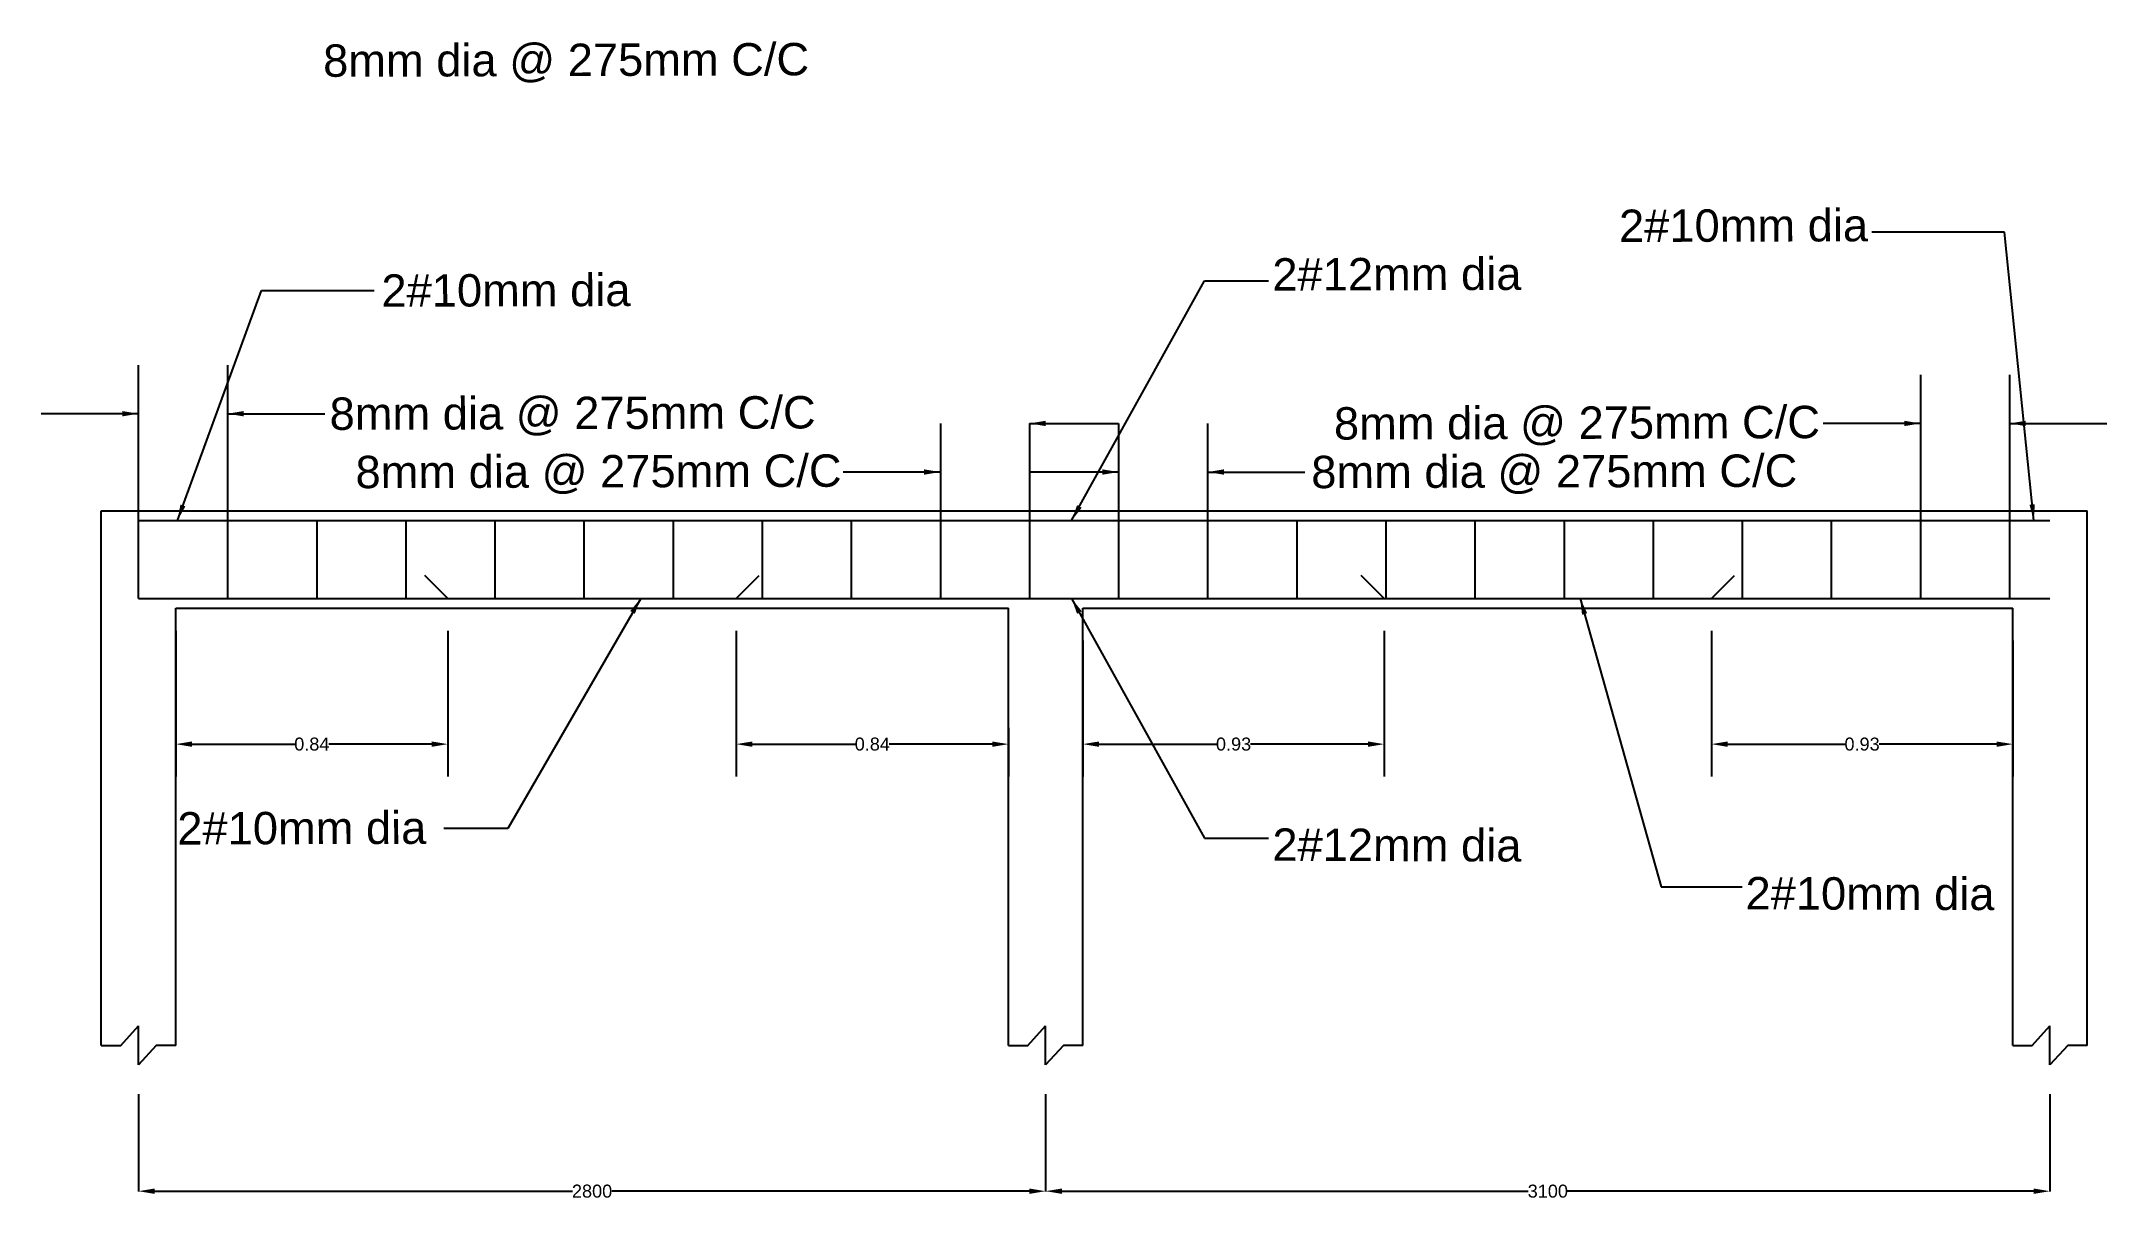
# Model space of a CAD drawing. Header units: millimetres. Extents: x 0 to 1679650, y -107560 to 692040.
# Drawn here: x 240450 to 246825, y 84624 to 88200 of the extents above; entities that cross this region are included whole.
import ezdxf

# ---------------------------------------------------------------- set-up
doc = ezdxf.new("R2010")
doc.units = ezdxf.units.MM
doc.styles.get("Standard").update_dxf_attribs({"font": 'arial.ttf'})
doc.dimstyles.new('ISO-25', dxfattribs={"dimtxt": 40, "dimasz": 50, "dimexe": 1.25, "dimexo": 100, "dimtad": 0, "dimdec": 0, "dimtxsty": 'Standard', "dimcen": 2.5, "dimadec": 0, "dimazin": 0, "dimtfac": 1, "dimtdec": 0, "dimtmove": 0, "dimatfit": 3, "dimfxl": 1, "dimarcsym": 0})

msp = doc.modelspace()

# ---------------------------------------------------------------- texts
for s, rotation, p in [('8mm dia @ 275mm C/C', 0.17556, (241320, 88090)), ('2#10mm dia', 0.17556, (245320, 87580)), ('2#12mm dia', 0.17556, (244250, 87430)), ('2#10mm dia', 0.17556, (241500, 87380)), ('8mm dia @ 275mm C/C', 0.17556, (241340, 87000)), ('8mm dia @ 275mm C/C', 0.17556, (244440, 86970)), ('8mm dia @ 275mm C/C', 0.17556, (241420, 86820)), ('8mm dia @ 275mm C/C', 0.17556, (244370, 86820)), ('2#10mm dia', 0.17556, (240870, 85720)), ('2#12mm dia', 359.82444, (244249.7, 85670)), ('2#10mm dia', 359.82444, (245710, 85520))]:
    msp.add_text(s, height=100, rotation=rotation).set_placement(p)

# ---------------------------------------------------------------- blocks, each defined once
blk = doc.blocks.new('*D120')
at = {"color": 0, "lineweight": -2, "transparency": 16777216}
for p, q in [((240750, 84949.4), (240750, 84648.8)), ((243550, 84949.4), (243550, 84648.8)), ((240800, 84650), (242089.4, 84650)), ((243500, 84650), (242210.6, 84650))]:
    blk.add_line(p, q, dxfattribs=at)
at = {"color": 0, "transparency": 16777216}
for points in [[(240800, 84658.3), (240800, 84641.7), (240750, 84650)], [(243500, 84658.3), (243500, 84641.7), (243550, 84650)]]:
    blk.add_solid(points, dxfattribs=at)
at = {"layer": 'Defpoints', "color": 0, "transparency": 16777216}
for p in [(240750, 85049.4), (243550, 85049.4), (243550, 84650)]:
    blk.add_point(p, dxfattribs=at)
at = {"color": 0, "transparency": 16777216, "insert": (242150, 84650), "char_height": 40, "attachment_point": 5}
blk.add_mtext('2800', dxfattribs=at)
blk = doc.blocks.new('*D121')
at = {"color": 0, "lineweight": -2, "transparency": 16777216}
for p, q in [((243550, 84949.4), (243550, 84648.8)), ((246650, 84949.4), (246650, 84648.8)), ((243600, 84650), (245039.7, 84650)), ((246600, 84650), (245160.3, 84650))]:
    blk.add_line(p, q, dxfattribs=at)
at = {"color": 0, "transparency": 16777216}
for points in [[(243600, 84658.3), (243600, 84641.7), (243550, 84650)], [(246600, 84658.3), (246600, 84641.7), (246650, 84650)]]:
    blk.add_solid(points, dxfattribs=at)
at = {"layer": 'Defpoints', "color": 0, "transparency": 16777216}
for p in [(243550, 85049.4), (246650, 85049.4), (246650, 84650)]:
    blk.add_point(p, dxfattribs=at)
at = {"color": 0, "transparency": 16777216, "insert": (245100, 84650), "char_height": 40, "attachment_point": 5}
blk.add_mtext('3100', dxfattribs=at)
blk = doc.blocks.new('*D122')
at = {"color": 0, "lineweight": -2, "transparency": 16777216}
for p, q in [((240865, 86380), (240865, 85930)), ((241705, 86380), (241705, 85930)), ((240915, 86030), (241232.5, 86030)), ((241655, 86030), (241337.5, 86030))]:
    blk.add_line(p, q, dxfattribs=at)
at = {"color": 0, "transparency": 16777216}
for points in [[(240915, 86038.3), (240915, 86021.7), (240865, 86030)], [(241655, 86038.3), (241655, 86021.7), (241705, 86030)]]:
    blk.add_solid(points, dxfattribs=at)
at = {"layer": 'Defpoints', "color": 0, "transparency": 16777216}
for p in [(240865, 86480), (241705, 86480), (240865, 86030)]:
    blk.add_point(p, dxfattribs=at)
at = {"color": 0, "transparency": 16777216, "insert": (241285, 86030), "char_height": 40, "attachment_point": 5}
blk.add_mtext('0.84', dxfattribs=at)
blk = doc.blocks.new('*D123')
at = {"color": 0, "lineweight": -2, "transparency": 16777216}
for p, q in [((242595, 86380), (242595, 85930)), ((243435, 86080), (243435, 85930)), ((242645, 86030), (242962.5, 86030)), ((243385, 86030), (243067.5, 86030))]:
    blk.add_line(p, q, dxfattribs=at)
at = {"color": 0, "transparency": 16777216}
for points in [[(242645, 86038.3), (242645, 86021.7), (242595, 86030)], [(243385, 86038.3), (243385, 86021.7), (243435, 86030)]]:
    blk.add_solid(points, dxfattribs=at)
at = {"layer": 'Defpoints', "color": 0, "transparency": 16777216}
for p in [(242595, 86480), (243435, 86180), (243435, 86030)]:
    blk.add_point(p, dxfattribs=at)
at = {"color": 0, "transparency": 16777216, "insert": (243015, 86030), "char_height": 40, "attachment_point": 5}
blk.add_mtext('0.84', dxfattribs=at)
blk = doc.blocks.new('*D124')
at = {"color": 0, "lineweight": -2, "transparency": 16777216}
for p, q in [((243665, 86350), (243665, 85930)), ((244595, 86380), (244595, 85930)), ((243715, 86030), (244077.4, 86030)), ((244545, 86030), (244182.6, 86030))]:
    blk.add_line(p, q, dxfattribs=at)
at = {"color": 0, "transparency": 16777216}
for points in [[(243715, 86038.3), (243715, 86021.7), (243665, 86030)], [(244545, 86038.3), (244545, 86021.7), (244595, 86030)]]:
    blk.add_solid(points, dxfattribs=at)
at = {"layer": 'Defpoints', "color": 0, "transparency": 16777216}
for p in [(243665, 86450), (244595, 86480), (244595, 86030)]:
    blk.add_point(p, dxfattribs=at)
at = {"color": 0, "transparency": 16777216, "insert": (244130, 86030), "char_height": 40, "attachment_point": 5}
blk.add_mtext('0.93', dxfattribs=at)
blk = doc.blocks.new('*D125')
at = {"color": 0, "lineweight": -2, "transparency": 16777216}
for p, q in [((245605, 86380), (245605, 85930)), ((246535, 86350), (246535, 85930)), ((245655, 86030), (246017.4, 86030)), ((246485, 86030), (246122.6, 86030))]:
    blk.add_line(p, q, dxfattribs=at)
at = {"color": 0, "transparency": 16777216}
for points in [[(245655, 86038.3), (245655, 86021.7), (245605, 86030)], [(246485, 86038.3), (246485, 86021.7), (246535, 86030)]]:
    blk.add_solid(points, dxfattribs=at)
at = {"layer": 'Defpoints', "color": 0, "transparency": 16777216}
for p in [(245605, 86480), (246535, 86450), (246535, 86030)]:
    blk.add_point(p, dxfattribs=at)
at = {"color": 0, "transparency": 16777216, "insert": (246070, 86030), "char_height": 40, "attachment_point": 5}
blk.add_mtext('0.93', dxfattribs=at)

# ---------------------------------------------------------------- dimensions: what is measured, and where the dimension line sits
for base, p1, p2, text, override, picture, middle in [((240865, 86030), (241705, 86480), (240865, 86480), '0.84', {"dimexe": 100, "dimse1": 0, "dimse2": 0, "dimfxl": 500, "dimfxlon": 1}, '*D122', (241285, 86030)), ((243435, 86030), (242595, 86480), (243435, 86180), '0.84', {"dimexe": 100, "dimtmove": 1, "dimfxl": 500, "dimfxlon": 1}, '*D123', (243015, 86030)), ((244595, 86030), (243665, 86450), (244595, 86480), '0.93', {"dimexe": 100, "dimtmove": 1, "dimfxl": 500, "dimfxlon": 1}, '*D124', (244130, 86030)), ((246535, 86030), (245605, 86480), (246535, 86450), '0.93', {"dimexe": 100, "dimtmove": 1, "dimfxl": 500, "dimfxlon": 1}, '*D125', (246070, 86030))]:
    dim = msp.add_linear_dim(base=base, p1=p1, p2=p2, text=text, dimstyle='ISO-25', override=override)
    dim.commit()
    dim.dimension.update_dxf_attribs({"geometry": picture, "text_midpoint": middle})
dim = msp.add_linear_dim(base=(243550, 84650), p1=(240750, 85049.4), p2=(243550, 85049.4), dimstyle='ISO-25')
dim.commit()
dim.dimension.update_dxf_attribs({"geometry": '*D120', "text_midpoint": (242150, 84650)})
dim = msp.add_linear_dim(base=(246650, 84650), p1=(243550, 85049.4), p2=(246650, 85049.4), dimstyle='ISO-25', override={"dimtmove": 1})
dim.commit()
dim.dimension.update_dxf_attribs({"geometry": '*D121', "text_midpoint": (245100, 84650)})

# ---------------------------------------------------------------- linework, layer by layer
for p, q in [((240750, 86480), (240750, 87200)), ((241025, 87200), (241025, 86480)), ((246250, 87170), (246250, 86480)), ((246525, 87170), (246525, 86480)), ((243225, 87020), (243225, 86480)), ((243500, 87020), (243500, 86480)), ((243775, 87020), (243775, 86480)), ((244050, 87020), (244050, 86480)), ((240635, 85100), (240635, 86750)), ((240635, 86750), (246765, 86750)), ((240750, 86720), (246650, 86720)), ((241300, 86720), (241300, 86480)), ((241575, 86720), (241575, 86480)), ((241850, 86720), (241850, 86480)), ((242125, 86720), (242125, 86480)), ((242400, 86720), (242400, 86480)), ((242675, 86720), (242675, 86480)), ((242950, 86720), (242950, 86480)), ((244325, 86720), (244325, 86480)), ((244600, 86720), (244600, 86480)), ((244875, 86720), (244875, 86480)), ((245150, 86720), (245150, 86480)), ((245425, 86720), (245425, 86480)), ((245700, 86720), (245700, 86480)), ((245975, 86720), (245975, 86480)), ((246765, 85100), (246765, 86750)), ((241705, 86480), (241634.3, 86550.7)), ((242595, 86480), (242665.7, 86550.7)), ((244595, 86480), (244524.3, 86550.7)), ((245605, 86480), (245675.7, 86550.7)), ((240750, 86480), (246650, 86480)), ((240865, 85100), (240865, 86450)), ((240865, 86450), (243435, 86450)), ((243435, 85100), (243435, 86450)), ((243665, 85100), (243665, 86450)), ((243665, 86450), (246535, 86450)), ((246535, 85100), (246535, 86450)), ((240695, 85100), (240750, 85160)), ((240750, 85040), (240750, 85160)), ((243495, 85100), (243550, 85160)), ((243550, 85040), (243550, 85160)), ((246595, 85100), (246650, 85160)), ((246650, 85040), (246650, 85160)), ((240635, 85100), (240695, 85100)), ((240805, 85100), (240750, 85040)), ((240865, 85100), (240805, 85100)), ((243435, 85100), (243495, 85100)), ((243605, 85100), (243550, 85040)), ((243665, 85100), (243605, 85100)), ((246535, 85100), (246595, 85100)), ((246705, 85100), (246650, 85040)), ((246765, 85100), (246705, 85100))]:
    msp.add_line(p, q)

msp.set_redraw_order([(e.dxf.handle, doc.entitydb.next_handle()) for e in msp.query("TEXT MTEXT ATTDEF DIMENSION ARC_DIMENSION")])  # texts and dimensions are drawn at this point

# ---------------------------------------------------------------- leaders
for points in [[(246600, 86720), (246510, 87610), (246100, 87610)], [(240870, 86720), (241130, 87430), (241477.5, 87430)], [(243630, 86720), (244040, 87460), (244237.5, 87460)], [(240750, 87050), (240450, 87050)], [(241025, 87050), (241325, 87050)], [(243500, 87020), (243775, 87020)], [(246250, 87020), (245950, 87020)], [(246525, 87020), (246825, 87020)], [(243225, 86870), (242925, 86870)], [(243775, 86870), (243500, 86870)], [(244050, 86870), (244350, 86870)], [(242300, 86480), (241890, 85770), (241692.5, 85770)], [(243630, 86480), (244040, 85740), (244237.5, 85740)], [(245200, 86480), (245450, 85590), (245700, 85590)]]:
    msp.add_leader(points, dimstyle='ISO-25', override={"dimgap": 0.625, "dimtad": 0})

doc.saveas('drawing.dxf')
